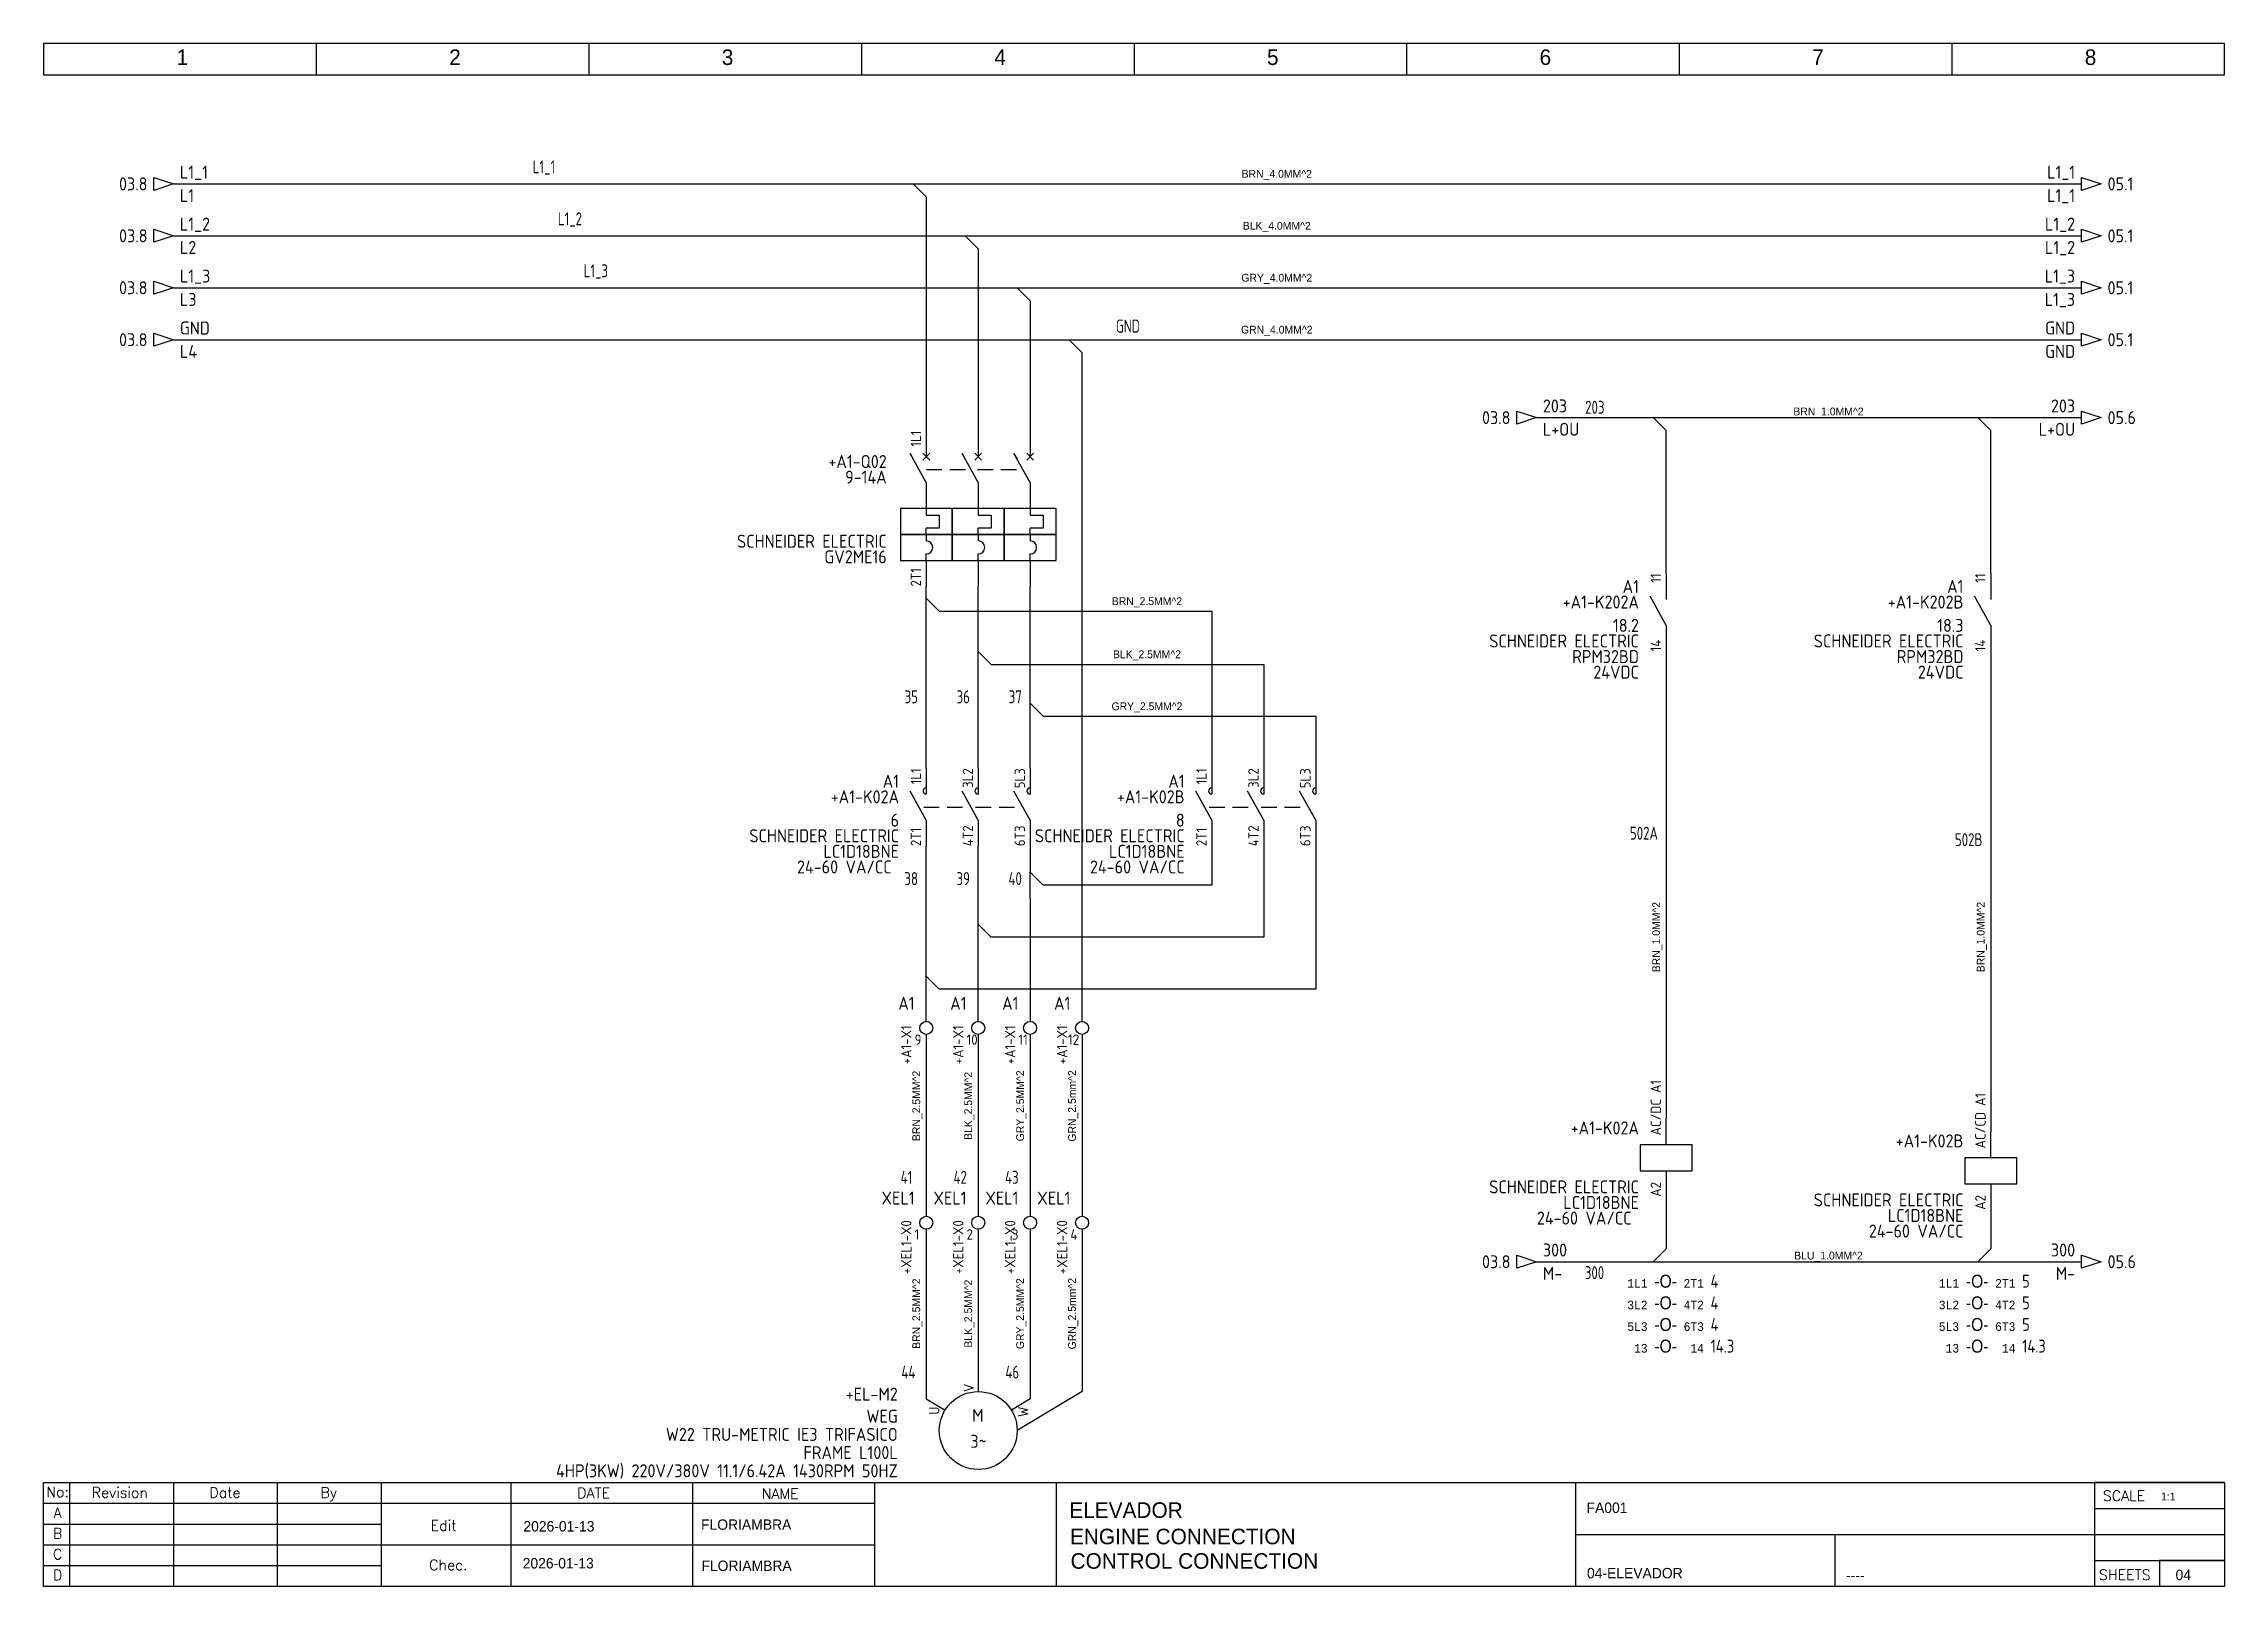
# Model space of a CAD drawing. Header units: millimetres. Extents: x 0 to 420, y 0 to 297.
import ezdxf
from ezdxf.enums import TextEntityAlignment as Align

# ---------------------------------------------------------------- set-up
doc = ezdxf.new("R2010")
doc.units = ezdxf.units.MM
doc.header["$LTSCALE"] = 6
doc.linetypes.add('DASHED', pattern=[0.75, 0.5, -0.25])
for name, color, linetype in [('025', 1, 'Continuous'), ('05', 6, 'Continuous'), ('BLK_2.5mm^2', 7, 'Continuous'), ('BLK_4.0mm^2', 7, 'Continuous'), ('BLU_1.0mm^2', 5, 'Continuous'), ('BRN_1.0mm^2', 14, 'Continuous'), ('BRN_2.5mm^2', 36, 'Continuous'), ('BRN_4.0mm^2', 42, 'Continuous'), ('DESC', 1, 'Continuous'), ('DESCCHILD', 20, 'Continuous'), ('GRN_2.5mm^2', 3, 'Continuous'), ('GRN_4.0mm^2', 3, 'Continuous'), ('GRY_2.5mm^2', 9, 'Continuous'), ('GRY_4.0mm^2', 9, 'Continuous'), ('LINK', 9, 'DASHED'), ('LOC', 8, 'Continuous'), ('MISC', 2, 'Continuous'), ('SYMS', 7, 'Continuous'), ('TAGS', 51, 'Continuous'), ('TERMS', 4, 'Continuous'), ('WIRENO', 70, 'Continuous'), ('WIREREF', 61, 'Continuous'), ('WIREREF_DEST', 61, 'Continuous'), ('XREF', 7, 'Continuous'), ('XREFCHILD', 134, 'Continuous')]:
    doc.layers.add(name, color=color, linetype=linetype)
doc.styles.add('WD', font='romans.shx')
doc.styles.add('WD_IEC', font='ISOCP2.shx', dxfattribs={"width": 0.9, "height": 4})

msp = doc.modelspace()

# ---------------------------------------------------------------- texts
at = {"layer": '05', "char_height": 3, "attachment_point": 1}
for s, insert in [('1', (25.61, 295.89)), ('2', (78.11, 295.89)), ('3', (130.61, 295.89)), ('4', (183.11, 295.89)), ('5', (235.61, 295.89)), ('6', (288.11, 295.89)), ('7', (340.61, 295.89)), ('8', (393.11, 295.89))]:
    msp.add_mtext_dynamic_manual_height_columns(s, width=14.5619, gutter_width=12.5, heights=[0], dxfattribs=dict(at, insert=insert))
at = {"layer": 'MISC', "char_height": 1.5, "attachment_point": 8}
for s, insert in [('\\W1;BRN_4.0MM^ 2', (237.5, 270.75)), ('\\W1;BLK_4.0MM^ 2', (237.5, 260.75)), ('\\W1;GRY_4.0MM^ 2', (237.5, 250.75)), ('\\W1;GRN_4.0MM^ 2', (237.5, 240.75)), ('\\W1;BRN_1.0MM^ 2', (343.75, 225)), ('\\W1;BRN_2.5MM^ 2', (212.5, 188.48)), ('\\W1;BLK_2.5MM^ 2', (212.5, 178.25)), ('\\W1;GRY_2.5MM^ 2', (212.5, 168.25)), ('\\W1;BLU_1.0MM^ 2', (343.75, 62.5))]:
    msp.add_mtext(s, dxfattribs=dict(at, insert=insert))
at = {"layer": 'MISC', "char_height": 1.5, "attachment_point": 8, "rotation": 90}
for s, insert in [('\\W1;BRN_1.0MM^ 2', (311.75, 125)), ('\\W1;BRN_1.0MM^ 2', (374.25, 125)), ('\\W1;BRN_2.5MM^ 2', (169.25, 92.5)), ('\\W1;BLK_2.5MM^ 2', (179.25, 92.5)), ('\\W1;GRY_2.5MM^ 2', (189.25, 92.5)), ('\\W1;GRN_2.5mm^ 2', (199.25, 92.5)), ('\\W1;BRN_2.5MM^ 2', (169.25, 52.5)), ('\\W1;BLK_2.5MM^ 2', (179.25, 52.5)), ('\\W1;GRY_2.5MM^ 2', (189.25, 52.5)), ('\\W1;GRN_2.5mm^ 2', (199.25, 52.5))]:
    msp.add_mtext(s, dxfattribs=dict(at, insert=insert))
at = {"layer": 'XREF', "char_height": 2.5, "attachment_point": 1, "style": 'WD_IEC'}
for s, insert in [('{\\Fmonotxt.shx|c0;\\H0.67x;1L1 }{\\Facaderef.shx|c0;-O-} {\\Fmonotxt.shx|c0;\\H0.67x;2T1} 4\\P{\\Fmonotxt.shx|c0;\\H0.67x;3L2 }{\\Facaderef.shx|c0;-O-} {\\Fmonotxt.shx|c0;\\H0.67x;4T2} 4\\P{\\Fmonotxt.shx|c0;\\H0.67x;5L3 }{\\Facaderef.shx|c0;-O-} {\\Fmonotxt.shx|c0;\\H0.67x;6T3} 4\\P{\\Fmonotxt.shx|c0;\\H0.67x; 13 }{\\Facaderef.shx|c0;-O-} {\\Fmonotxt.shx|c0;\\H0.67x; 14} 14.3', (305, 60)), ('{\\Fmonotxt.shx|c0;\\H0.67x;1L1 }{\\Facaderef.shx|c0;-O-} {\\Fmonotxt.shx|c0;\\H0.67x;2T1} 5\\P{\\Fmonotxt.shx|c0;\\H0.67x;3L2 }{\\Facaderef.shx|c0;-O-} {\\Fmonotxt.shx|c0;\\H0.67x;4T2} 5\\P{\\Fmonotxt.shx|c0;\\H0.67x;5L3 }{\\Facaderef.shx|c0;-O-} {\\Fmonotxt.shx|c0;\\H0.67x;6T3} 5\\P{\\Fmonotxt.shx|c0;\\H0.67x; 13 }{\\Facaderef.shx|c0;-O-} {\\Fmonotxt.shx|c0;\\H0.67x; 14} 14.3', (365, 60))]:
    msp.add_mtext(s, dxfattribs=dict(at, insert=insert))

# ---------------------------------------------------------------- blocks, each defined once
blk = doc.blocks.new('IEC_tblock_a3_floriambra')
at = {"layer": '05'}
for p, q in [((-840, 0), (-840, 20)), ((-840, 0), (-840, 20)), ((-840, 20), (-420, 20)), ((-835, 20), (-835, 0)), ((-815, 20), (-815, 0)), ((-795, 20), (-795, 0)), ((-775, 20), (-775, 0)), ((-750, 20), (-750, 0)), ((-715, 20), (-715, 0)), ((-680, 20), (-680, 0)), ((-645, 20), (-645, 0)), ((-545, 20), (-545, 0)), ((-420, 20), (-445, 20)), ((-445, 20), (-445, 0)), ((-445, 20), (-445, 15)), ((-420, 20), (-420, 0)), ((-840, 16), (-775, 16)), ((-775, 16), (-680, 16)), ((-445, 15), (-420, 15)), ((-840, 12), (-775, 12)), ((-545, 10), (-445, 10)), ((-495, 10), (-495, 0)), ((-445, 10), (-420, 10)), ((-840, 8), (-775, 8)), ((-775, 8), (-680, 8)), ((-445, 5), (-420, 5)), ((-420, 5), (-432.5, 5)), ((-432.5, 5), (-432.5, 0)), ((-840, 4), (-775, 4)), ((-420, 0), (-840, 0))]:
    blk.add_line(p, q, dxfattribs=at)
at = {"flags": 4}
for tag, p, height in [('SCALA', (-432.21, 16.54), 1.5), ('AUTHOR', (-713.38, 10.89), 2), ('DESCRIPT_PROYECT', (-642.46, 13.18), 3), ('CODIGO_PROYECT', (-542.84, 14.13), 2), ('INSTALACION', (-441.74, 11.01), 2), ('FECHA_CREA', (-747.6, 10.56), 2), ('DESCRIPCION_1', (-642.34, 8.1), 3), ('LOCALIZACION', (-441.61, 6.6), 2), ('FECHA_EDIT', (-747.73, 3.45), 2), ('REVISADO', (-713.31, 2.96), 2), ('DESCRIPCION_2', (-642.22, 3.39), 3), ('ARCHIVO', (-542.76, 1.55), 2), ('COMENTARIO', (-492.87, 1.14), 2), ('PAG', (-429.4, 1.2), 2)]:
    blk.add_attdef(tag, p, '', height=height, dxfattribs=at)
at = {"layer": '025', "style": 'WD'}
for s, p in [('No:', (-837.31, 17.19)), ('Revision', (-825.33, 17.07)), ('Date', (-805.08, 17.05)), ('By', (-785.09, 17.06)), ('NAME', (-698.14, 16.82)), ('SCALE', (-439.33, 16.45)), ('A', (-837.31, 13.19)), ('B', (-837.31, 9.19)), ('C', (-837.31, 5.19)), ('D', (-837.31, 1.19))]:
    blk.add_text(s, height=2, dxfattribs=at).set_placement(p, align=Align.CENTER)
for s, p in [('DATE', (-737.24, 16.98)), ('Edit', (-765.46, 10.72)), ('Chec.', (-765.74, 3.12)), ('SHEETS', (-444.15, 1.23))]:
    blk.add_text(s, height=2, dxfattribs=at).set_placement(p)
blk = doc.blocks.new('VCB11Q9')
for p, q in [((0, 7.5), (0, 2.5)), ((0, -2.5), (-3.12, 3.12)), ((-3.12, 3.12), (-2.52, 2.03)), ((-0.66, 1.84), (0.66, 3.16)), ((-0.66, 3.16), (0.66, 1.84)), ((0, -2.5), (0, -7.5)), ((0, -7.5), (0, -8.75)), ((0, -8.75), (2.5, -8.75)), ((0, -12.5), (0, -11.25)), ((2.5, -11.25), (0, -11.25)), ((0, -12.5), (0, -13.75)), ((2.5, -8.75), (2.5, -11.25)), ((0, -17.5), (0, -16.25)), ((0, -17.5), (0, -22.5))]:
    blk.add_line(p, q)
for points in [[(-5, -7.5), (-5, -12.5), (5, -12.5), (5, -7.5)], [(-5, -12.5), (-5, -17.5), (5, -17.5), (5, -12.5)]]:
    blk.add_lwpolyline(points, close=True)
blk.add_arc((0, -15), 1.25, 270, 90)
at = {"style": 'WD_IEC'}
for tag, p in [('INST', (-7.62, 6.3)), ('LOC', (-7.62, 3.3)), ('TAG1', (-7.62, 0.3)), ('RATING1', (-7.62, -2.7)), ('DESC1', (-7.62, -15.05)), ('DESC2', (-7.62, -18.05)), ('DESC3', (-7.62, -21.05))]:
    blk.add_attdef(tag, text='', height=2.5, dxfattribs=at).set_placement(p, align=Align.RIGHT)
blk.add_attdef('TERM01', text='', height=2, rotation=90, dxfattribs=at).set_placement((-1, 7.5), align=Align.RIGHT)
at = {"style": 'WD_IEC', "flags": 1}
for tag, p, height in [('X2TERM01', (0, 7.5), 0.32), ('X4LINK', (-2.15, 0), 0.32), ('X1LINK', (0.02, 0), 0.32), ('CONTACT', (-5.15, -7.55), 1), ('COMMON', (-3.9, -8.8), 1), ('ASSYCODE', (0.69, -18.77), 1), ('FAMILY', (0.69, -20.27), 1), ('CATDESC', (0.69, -21.77), 1), ('X8TERM02', (0, -22.5), 0.32)]:
    blk.add_attdef(tag, p, '', height=height, dxfattribs=at)
at = {"style": 'WD_IEC', "flags": 9}
for tag, p in [('MFG', (7.81, 5.44)), ('CAT', (7.81, 2.94))]:
    blk.add_attdef(tag, text='', height=1.5, dxfattribs=at).set_placement(p, align=Align.RIGHT)
at = {"lineweight": 15, "style": 'WD_IEC'}
blk.add_attdef('XREF', text='', height=2.5, dxfattribs=at).set_placement((-7.62, -12.05), align=Align.RIGHT)
at = {"style": 'WD_IEC'}
blk.add_attdef('TERM02', (-1, -22.5), '', height=2, rotation=90, dxfattribs=at)
blk = doc.blocks.new('VCB21Q9')
for p, q in [((0, 7.5), (0, 2.5)), ((0, -2.5), (-3.12, 3.12)), ((-3.12, 3.12), (-2.52, 2.03)), ((-0.66, 1.84), (0.66, 3.16)), ((-0.66, 3.16), (0.66, 1.84)), ((0, -2.5), (0, -7.5)), ((0, -7.5), (0, -8.75)), ((0, -8.75), (2.5, -8.75)), ((0, -12.5), (0, -11.25)), ((2.5, -11.25), (0, -11.25)), ((0, -12.5), (0, -13.75)), ((2.5, -8.75), (2.5, -11.25)), ((0, -17.5), (0, -16.25)), ((0, -17.5), (0, -22.5))]:
    blk.add_line(p, q)
for points in [[(-5, -7.5), (-5, -12.5), (5, -12.5), (5, -7.5)], [(-5, -12.5), (-5, -17.5), (5, -17.5), (5, -12.5)]]:
    blk.add_lwpolyline(points, close=True)
blk.add_arc((0, -15), 1.25, 270, 90)
at = {"style": 'WD_IEC'}
for tag, p in [('INST', (-5.27, 9.9)), ('LOC', (-5.27, 6.9)), ('TAG2', (-5.27, 3.9)), ('DESC1', (-8.42, -12.55)), ('DESC3', (-8.42, -18.55)), ('DESC2', (-8.42, -15.55))]:
    blk.add_attdef(tag, text='', height=2.5, dxfattribs=at).set_placement(p, align=Align.RIGHT)
blk.add_attdef('TERM01', text='', height=2, rotation=90, dxfattribs=at).set_placement((-1, 7.5), align=Align.RIGHT)
at = {"style": 'WD_IEC', "flags": 1}
for tag, p, height in [('X2TERM01', (0, 7.5), 0.32), ('X4LINK', (-2.15, 0), 0.32), ('X1LINK', (-0.13, 0), 0.32), ('CONTACT', (-5.15, -7.55), 1), ('FAMILY', (0.69, -20.27), 1), ('X8TERM02', (0, -22.5), 0.32)]:
    blk.add_attdef(tag, p, '', height=height, dxfattribs=at)
at = {"lineweight": 15, "style": 'WD_IEC'}
blk.add_attdef('XREF', text='', height=2.5, dxfattribs=at).set_placement((-8.42, -6.55), align=Align.RIGHT)
at = {"style": 'WD_IEC', "flags": 1}
blk.add_attdef('RATING1', text='', height=2.5, dxfattribs=at).set_placement((-8.42, -9.55), align=Align.RIGHT)
at = {"style": 'WD_IEC'}
blk.add_attdef('TERM02', (-1, -22.5), '', height=2, rotation=90, dxfattribs=at)
blk = doc.blocks.new('HT0_418')
for p, q in [((-2.5, 0), (2.5, 0)), ((0, -2.5), (-2.5, 0))]:
    blk.add_line(p, q)
at = {"style": 'WD_IEC', "flags": 1}
for tag, p in [('X4TERM01', (-2.5, 0)), ('X1TERM01', (2.5, 0)), ('WDWSEQ', (-2.63, -0.91)), ('X8TERM01', (0, -2.5))]:
    blk.add_attdef(tag, p, '', height=0.4, dxfattribs=at)
blk = doc.blocks.new('VMS21P')
for p, q in [((0, 7.5), (0, 2.5)), ((0, -2.5), (-3.12, 3.12)), ((0, -2.5), (0, -7.5))]:
    blk.add_line(p, q)
blk.add_arc((0, 3.12), 0.625, 90, 270)
at = {"style": 'WD_IEC'}
for tag, p in [('INST', (-5.25, 6.75)), ('LOC', (-5.25, 3.75)), ('TAG2', (-5.25, 0.75)), ('XREF', (-5.25, -3.75)), ('DESC2', (-5.25, -9.75)), ('DESC1', (-5.25, -6.75)), ('DESC3', (-5.25, -12.75))]:
    blk.add_attdef(tag, text='', height=2.5, dxfattribs=at).set_placement(p, align=Align.RIGHT)
blk.add_attdef('TERM01', text='', height=2, rotation=90, dxfattribs=at).set_placement((-1, 7.5), align=Align.RIGHT)
at = {"style": 'WD_IEC', "flags": 1}
for tag, p, height in [('X2TERM01', (0, 7.5), 0.32), ('X4LINK', (-2.91, 0), 0.32), ('X1LINK', (-0.5, 0), 0.32), ('CONTACT', (4, -3.5), 1), ('FAMILY', (4, -5), 1), ('X8TERM02', (0, -7.5), 0.32)]:
    blk.add_attdef(tag, p, '', height=height, dxfattribs=at)
at = {"style": 'WD_IEC'}
blk.add_attdef('TERM02', (-1, -7.5), '', height=2, rotation=90, dxfattribs=at)
blk = doc.blocks.new('HT0_281')
for p in [(0, -2.5), (2.5, 0)]:
    blk.add_line(p, (0, 2.5))
at = {"style": 'WD_IEC', "flags": 1}
for tag, p in [('X2TERM01', (0, 2.5)), ('WDWSEQ', (1.92, 1.22)), ('X1TERM01', (2.5, 0)), ('X8TERM01', (0, -2.5))]:
    blk.add_attdef(tag, p, '', height=0.4, dxfattribs=at)
blk = doc.blocks.new('VT0002')
blk.add_circle((0, 0), 1.25)
at = {"style": 'WD_IEC'}
for tag, p in [('INST', (-2.25, 6.5)), ('LOC', (-2.25, 3.5)), ('DESC1', (-2.25, -6.25)), ('DESC2', (-2.25, -9.25)), ('DESC3', (-2.25, -12.25))]:
    blk.add_attdef(tag, text='', height=2.5, dxfattribs=at).set_placement(p, align=Align.RIGHT)
at = {"style": 'WD_IEC', "flags": 1}
for tag, p, height in [('ASSYCODE', (2.75, 10.75), 1), ('CATDESC', (2.75, 9.25), 1), ('MFG', (2.75, 7.25), 1.5), ('CAT', (2.75, 4.75), 1.5), ('X4PIN01', (-1.25, 1), 0.25), ('X4TERM01', (-1.25, 0), 0.25), ('X4TERMDESC01', (-1.25, 0.5), 0.4), ('STRIPSEQ', (0, 0), 0.025), ('X2PIN01', (0, 2.25), 0.25), ('X2TERM01', (0, 1.25), 0.25), ('X8PIN01', (0, -0.25), 0.25), ('X2TERMDESC01', (0, 1.75), 0.4), ('X1PIN01', (1.25, 1), 0.25), ('X1TERM01', (1.25, 0), 0.25), ('X1TERMDESC01', (1.25, 0.5), 0.4), ('LINKTERM', (0, -0.04), 0.025), ('X8TERM01', (0, -1.25), 0.25), ('X8TERMDESC01', (0, -0.75), 0.4)]:
    blk.add_attdef(tag, p, '', height=height, dxfattribs=at)
at = {"style": 'WD_IEC', "flags": 8}
for tag, height, p in [('TAGSTRIP', 2.5, (-2.25, 0.5)), ('TERM01', 2, (-2.25, -3.25))]:
    blk.add_attdef(tag, text='', height=height, dxfattribs=at).set_placement(p, align=Align.RIGHT)
blk = doc.blocks.new('WD_WNV')
at = {"linetype": 'Continuous', "style": 'WD_IEC', "width": 0.8}
blk.add_attdef('WIRENO', text='', height=2.5, dxfattribs=at).set_placement((-1.6, 0), align=Align.MIDDLE_RIGHT)
at = {"style": 'WD_IEC', "flags": 1}
for tag, p in [('W08USER', (-1, 0.375)), ('W04USER', (-1, 0.875)), ('W05USER', (-1, 0.75)), ('W09USER', (-1, 0.25)), ('W03USER', (-1, 1)), ('W06USER', (-1, 0.625)), ('W07USER', (-1, 0.5)), ('W02USER', (-1, 1.125)), ('W01USER', (-1, 1.25)), ('W10USER', (-1, 0.125))]:
    blk.add_attdef(tag, text='', height=0.08, dxfattribs=at).set_placement(p, align=Align.CENTER)
blk = doc.blocks.new('VMO14')
blk.add_line((20, 7.5), (7.5, 0))
blk.add_circle((0, 0), 7.5)
at = {"style": 'WD_IEC'}
for tag, p in [('INST', (-15.5, 12.75)), ('LOC', (-15.5, 9.25)), ('TAG1', (-15.5, 5.75)), ('DESC2', (-15.5, -2)), ('DESC1', (-15.5, 1.5)), ('DESC3', (-15.5, -5.5)), ('RATING1', (-15.5, -9)), ('RATING2', (-15.5, -12.5)), ('RATING3', (-15.5, -16))]:
    blk.add_attdef(tag, text='', height=2.5, dxfattribs=at).set_placement(p, align=Align.RIGHT)
blk.add_attdef('TERM02', (-0.81, 7.4), '', height=2, rotation=90, dxfattribs=at)
for tag, p in [('TERM04', (19, 10)), ('TERM01', (-7.47, 4.61)), ('TERM03', (9.66, 4.61))]:
    blk.add_attdef(tag, text='', height=2, rotation=90, dxfattribs=at).set_placement(p, align=Align.RIGHT)
at = {"style": 'WD_IEC', "flags": 1}
for tag, p, height in [('MFG', (22.75, 9), 1.5), ('X0TERM01', (-6.4, 3.9), 0.32), ('X2TERM02', (0, 7.5), 0.32), ('X0TERM03', (6.4, 3.9), 0.32), ('X2TERM04', (20, 7.5), 0.32), ('CAT', (22.75, 6.5), 1.5), ('X4LINK', (-7.5, 0), 0.32), ('X1LINK', (7.5, 0), 0.32), ('ASSYCODE', (1, -9), 1), ('FAMILY', (1, -10.5), 1), ('CATDESC', (1, -12), 1)]:
    blk.add_attdef(tag, p, '', height=height, dxfattribs=at)
at = {"style": 'WD_IEC'}
for tag, p in [('M', (-0.06, 1.67)), ('3~', (0.05, -3.33))]:
    blk.add_attdef(tag, text='', height=2.5, dxfattribs=at).set_placement(p, align=Align.CENTER)
at = {"lineweight": 15, "style": 'WD_IEC'}
blk.add_attdef('XREF', text='', height=2.5, dxfattribs=at).set_placement((-15.5, -19.5), align=Align.RIGHT)
blk = doc.blocks.new('WD_WNH')
at = {"linetype": 'Continuous', "style": 'WD_IEC', "width": 0.8}
blk.add_attdef('WIRENO', text='', height=2.5, dxfattribs=at).set_placement((0, 0.75), align=Align.CENTER)
at = {"style": 'WD_IEC', "flags": 1}
for tag, p in [('W08USER', (0, 0.375)), ('W04USER', (0, 0.875)), ('W05USER', (0, 0.75)), ('W09USER', (0, 0.25)), ('W03USER', (0, 1)), ('W06USER', (0, 0.625)), ('W07USER', (0, 0.5)), ('W02USER', (0, 1.125)), ('W01USER', (0, 1.25)), ('W10USER', (0, 0.125))]:
    blk.add_attdef(tag, text='', height=0.08, dxfattribs=at).set_placement(p, align=Align.CENTER)
blk = doc.blocks.new('HA1D3')
blk.add_lwpolyline([(0, 0), (-3.75, -1.25), (-3.75, 1.25)], close=True)
at = {"style": 'WD_IEC'}
blk.add_attdef('XREF', text='', height=2.5, dxfattribs=at).set_placement((-5, 0), align=Align.MIDDLE_RIGHT)
at = {"style": 'WD_IEC', "flags": 1}
blk.add_attdef('SIGCODE', text='', height=1, dxfattribs=at).set_placement((-2.5, 1.8), align=Align.RIGHT)
at = {"style": 'WD_IEC'}
for tag, p, height, flags in [('X1TERM01', (0, 0), 0.32, 1), ('WIRENO', (1.25, 1), 2.5, 8)]:
    blk.add_attdef(tag, p, '', height=height, dxfattribs=dict(at, flags=flags))
blk.add_attdef('DESC1', text='', height=2.5, dxfattribs=at).set_placement((1.25, -1), align=Align.TOP_LEFT)
blk = doc.blocks.new('HA1S1')
blk.add_lwpolyline([(0, 1.25), (3.75, 0), (0, -1.25)], close=True)
at = {"style": 'WD_IEC'}
for tag, height, flags, p in [('WIRENO', 2.5, 8, (-1.25, 1)), ('SIGCODE', 1, 1, (5, 1.8))]:
    blk.add_attdef(tag, text='', height=height, dxfattribs=dict(at, flags=flags)).set_placement(p, align=Align.RIGHT)
at = {"style": 'WD_IEC', "flags": 1}
blk.add_attdef('X4TERM01', (0, 0), '', height=0.32, dxfattribs=at)
at = {"style": 'WD_IEC'}
blk.add_attdef('XREF', text='', height=2.5, dxfattribs=at).set_placement((5, 0), align=Align.MIDDLE_LEFT)
blk.add_attdef('DESC1', text='', height=2.5, dxfattribs=at).set_placement((-1.25, -1), align=Align.TOP_RIGHT)
blk = doc.blocks.new('VCR21')
for p, q in [((0, 7.5), (0, 2.5)), ((0, -2.5), (-3.12, 3.12)), ((0, -2.5), (0, -7.5))]:
    blk.add_line(p, q)
at = {"style": 'WD_IEC'}
for tag, p in [('INST', (-5.25, 6.75)), ('LOC', (-5.25, 3.75)), ('TAG2', (-5.25, 0.75)), ('XREF', (-5.25, -3.75)), ('DESC2', (-5.25, -9.75)), ('DESC1', (-5.25, -6.75)), ('DESC3', (-5.25, -12.75))]:
    blk.add_attdef(tag, text='', height=2.5, dxfattribs=at).set_placement(p, align=Align.RIGHT)
blk.add_attdef('TERM01', text='', height=2, rotation=90, dxfattribs=at).set_placement((-1, 7.5), align=Align.RIGHT)
at = {"style": 'WD_IEC', "flags": 1}
for tag, p, height in [('X2TERM01', (0, 7.5), 0.32), ('X4LINK', (-2.75, 0), 0.32), ('X1LINK', (-0.5, 0), 0.32), ('CONTACT', (4, -3.5), 1), ('FAMILY', (4, -5), 1), ('COMMON', (5.25, -4.75), 1), ('X8TERM02', (0, -7.5), 0.32)]:
    blk.add_attdef(tag, p, '', height=height, dxfattribs=at)
at = {"style": 'WD_IEC'}
blk.add_attdef('TERM02', (-1, -7.5), '', height=2, rotation=90, dxfattribs=at)
blk = doc.blocks.new('HT0_412')
for p, q in [((0, 2.5), (-2.5, 0)), ((-2.5, 0), (2.5, 0))]:
    blk.add_line(p, q)
at = {"style": 'WD_IEC', "flags": 1}
for tag, p in [('X4TERM01', (-2.5, 0)), ('WDWSEQ', (-2.1, 1.03)), ('X2TERM01', (0, 2.5)), ('X1TERM01', (2.5, 0))]:
    blk.add_attdef(tag, p, '', height=0.4, dxfattribs=at)
blk = doc.blocks.new('VMS1')
for p, q in [((0, 2.5), (0, 7.5)), ((0, -2.5), (0, -7.5))]:
    blk.add_line(p, q)
blk.add_lwpolyline([(-5, 2.5), (-5, -2.5), (5, -2.5), (5, 2.5)], close=True)
at = {"style": 'WD_IEC'}
for tag, p in [('INST', (-5.25, 10.5)), ('LOC', (-5.25, 7.5)), ('TAG1', (-5.25, 4.5)), ('DESC2', (-5.25, -9.85)), ('DESC1', (-5.25, -6.85)), ('DESC3', (-5.25, -12.85))]:
    blk.add_attdef(tag, text='', height=2.5, dxfattribs=at).set_placement(p, align=Align.RIGHT)
blk.add_attdef('TERM01', text='', height=2, rotation=90, dxfattribs=at).set_placement((-1, 7.5), align=Align.RIGHT)
at = {"style": 'WD_IEC', "flags": 1}
for tag, p, height in [('X2TERM01', (0, 7.5), 0.32), ('X4LINK', (-5, 0), 0.32), ('X1LINK', (5, 0), 0.32), ('ASSYCODE', (1, -4), 1), ('X8TERM02', (0, -7.5), 0.32), ('FAMILY', (1, -5.5), 1), ('CATDESC', (1, -7), 1)]:
    blk.add_attdef(tag, p, '', height=height, dxfattribs=at)
at = {"style": 'WD_IEC', "flags": 9}
for tag, p in [('MFG', (-6, 1)), ('CAT', (-6, -1.5))]:
    blk.add_attdef(tag, text='', height=1.5, dxfattribs=at).set_placement(p, align=Align.RIGHT)
at = {"style": 'WD_IEC'}
blk.add_attdef('TERM02', (-1, -7.5), '', height=2, rotation=90, dxfattribs=at)
at = {"lineweight": 9, "style": 'WD_IEC'}
for tag, p in [('NO', (-5.5, -16.5)), ('NC', (-5.5, -19.5))]:
    blk.add_attdef(tag, text='', height=2.5, dxfattribs=at).set_placement(p, align=Align.TOP_RIGHT)
for tag, p in [('XREFNO', (-4, -16.5)), ('XREFNC', (-4, -19.5))]:
    blk.add_attdef(tag, text='', height=2.5, dxfattribs=at).set_placement(p, align=Align.TOP_LEFT)

# ---------------------------------------------------------------- linework, layer by layer
at = {"layer": '05'}
for p, q in [((0, 297), (0, 291)), ((420, 297), (0, 297)), ((52.5, 297), (52.5, 291)), ((105, 297), (105, 291)), ((157.5, 297), (157.5, 291)), ((210, 297), (210, 291)), ((262.5, 297), (262.5, 291)), ((315, 297), (315, 291)), ((367.5, 297), (367.5, 291)), ((420, 291), (420, 297)), ((0, 291), (420, 291))]:
    msp.add_line(p, q, dxfattribs=at)
at = {"layer": 'BLK_2.5mm^2'}
for p, q in [((180, 180), (180, 192.5)), ((182.5, 177.5), (235, 177.5)), ((235, 177.5), (235, 157.5)), ((180, 157.5), (180, 175)), ((180, 127.5), (180, 142.5)), ((235, 142.5), (235, 125)), ((180, 108.75), (180, 122.5)), ((235, 125), (182.5, 125)), ((180, 106.25), (180, 71.25)), ((180, 85.62), (180, 85.62)), ((180, 68.75), (180, 37.5))]:
    msp.add_line(p, q, dxfattribs=at)
at = {"layer": 'BLK_4.0mm^2'}
for p, q in [((25, 260), (177.5, 260)), ((180, 257.5), (180, 222.5)), ((182.5, 260), (392.5, 260))]:
    msp.add_line(p, q, dxfattribs=at)
at = {"layer": 'BLU_1.0mm^2'}
for p, q in [((312.5, 75), (312.5, 65)), ((375, 72.5), (375, 65)), ((287.5, 62.5), (310, 62.5)), ((315, 62.5), (372.5, 62.5)), ((377.5, 62.5), (392.5, 62.5))]:
    msp.add_line(p, q, dxfattribs=at)
at = {"layer": 'BRN_1.0mm^2'}
for p, q in [((287.5, 225), (310, 225)), ((315, 225), (372.5, 225)), ((377.5, 225), (392.5, 225)), ((312.5, 195), (312.5, 222.5)), ((375, 195), (375, 222.5)), ((312.5, 180), (312.5, 90)), ((375, 180), (375, 87.5))]:
    msp.add_line(p, q, dxfattribs=at)
at = {"layer": 'BRN_2.5mm^2'}
for p, q in [((170, 190.23), (170, 192.5)), ((170, 157.5), (170, 185.23)), ((172.5, 187.73), (225, 187.73)), ((225, 187.73), (225, 157.5)), ((170, 117.5), (170, 142.5)), ((245, 142.5), (245, 115)), ((245, 115), (172.5, 115)), ((170, 108.75), (170, 112.5)), ((170, 106.25), (170, 85.62)), ((170, 85.62), (170, 71.25)), ((170, 68.75), (170, 36.1)), ((170, 36.1), (173.6, 33.9))]:
    msp.add_line(p, q, dxfattribs=at)
at = {"layer": 'BRN_4.0mm^2'}
for p, q in [((25, 270), (167.5, 270)), ((172.5, 270), (392.5, 270)), ((170, 267.5), (170, 222.5))]:
    msp.add_line(p, q, dxfattribs=at)
at = {"layer": 'GRN_2.5mm^2'}
for p, q in [((200, 106.25), (200, 71.25)), ((200, 68.75), (200, 37.5))]:
    msp.add_line(p, q, dxfattribs=at)
at = {"layer": 'GRN_4.0mm^2'}
for p, q in [((25, 240), (197.5, 240)), ((202.5, 240), (392.5, 240)), ((200, 108.75), (200, 237.5))]:
    msp.add_line(p, q, dxfattribs=at)
at = {"layer": 'GRY_2.5mm^2'}
for p, q in [((190, 170), (190, 192.5)), ((190, 157.5), (190, 165)), ((192.5, 167.5), (245, 167.5)), ((245, 167.5), (245, 157.5)), ((190, 142.6), (190, 137.5)), ((225, 142.5), (225, 135)), ((225, 135), (192.5, 135)), ((190, 132.5), (190, 108.75)), ((190, 106.25), (190, 71.25)), ((190, 85.62), (190, 85.62)), ((190, 68.75), (190, 36.1)), ((190, 36.1), (186.4, 33.9))]:
    msp.add_line(p, q, dxfattribs=at)
at = {"layer": 'GRY_4.0mm^2'}
for p, q in [((25, 250), (187.5, 250)), ((192.5, 250), (392.5, 250)), ((190, 247.5), (190, 222.5))]:
    msp.add_line(p, q, dxfattribs=at)
at = {"layer": 'LINK'}
for points in [[(170.02, 215), (177.85, 215)], [(179.87, 215), (187.85, 215)], [(169.5, 150), (177.09, 150)], [(179.5, 150), (187.09, 150)], [(224.5, 150), (232.09, 150)], [(234.5, 150), (242.09, 150)]]:
    msp.add_lwpolyline(points, dxfattribs=at)

# ---------------------------------------------------------------- block references
ref = msp.add_blockref('IEC_tblock_a3_floriambra', (840, 0))
ref.add_attrib('FECHA_EDIT', '2026-01-13', (92.27, 3.45), dxfattribs={"height": 2})
ref.add_attrib('FECHA_CREA', '2026-01-13', (92.4, 10.56), dxfattribs={"height": 2})
ref.add_attrib('REVISADO', 'FLORIAMBRA', (126.69, 2.96), dxfattribs={"height": 2})
ref.add_attrib('AUTHOR', 'FLORIAMBRA', (126.62, 10.89), dxfattribs={"height": 2})
ref.add_attrib('DESCRIPCION_2', 'CONTROL CONNECTION', (197.78, 3.39), dxfattribs={"height": 3})
ref.add_attrib('DESCRIPCION_1', 'ENGINE CONNECTION', (197.66, 8.1), dxfattribs={"height": 3})
ref.add_attrib('DESCRIPT_PROYECT', 'ELEVADOR', (197.54, 13.18), dxfattribs={"height": 3})
ref.add_attrib('CODIGO_PROYECT', 'FA001', (297.16, 14.13), dxfattribs={"height": 2})
ref.add_attrib('ARCHIVO', '04-ELEVADOR', (297.24, 1.55), dxfattribs={"height": 2})
ref.add_attrib('COMENTARIO', '----', (347.13, 1.14), dxfattribs={"height": 2})
ref.add_attrib('PAG', '04', (410.6, 1.2), dxfattribs={"height": 2})
ref.add_attrib('SCALA', '1:1', (407.79, 16.54), dxfattribs={"height": 1.5})
at = {"layer": 'BLK_2.5mm^2'}
for p in [(180, 177.5), (180, 125)]:
    msp.add_blockref('HT0_281', p, dxfattribs=at)
at = {"layer": 'BLK_4.0mm^2'}
msp.add_blockref('HT0_418', (180, 260), dxfattribs=at)
at = {"layer": 'BRN_2.5mm^2'}
for p in [(170, 187.73), (170, 115)]:
    msp.add_blockref('HT0_281', p, dxfattribs=at)
at = {"layer": 'BRN_4.0mm^2'}
msp.add_blockref('HT0_418', (170, 270), dxfattribs=at)
at = {"layer": 'GRN_4.0mm^2'}
for name, p in [('HT0_418', (200, 240)), ('HT0_418', (312.5, 225)), ('HT0_418', (375, 225)), ('HT0_412', (312.5, 62.5)), ('HT0_412', (375, 62.5))]:
    msp.add_blockref(name, p, dxfattribs=at)
at = {"layer": 'GRY_2.5mm^2'}
for p in [(190, 167.5), (190, 135)]:
    msp.add_blockref('HT0_281', p, dxfattribs=at)
at = {"layer": 'GRY_4.0mm^2'}
msp.add_blockref('HT0_418', (190, 250), dxfattribs=at)
at = {"layer": 'SYMS'}
ref = msp.add_blockref('HA1D3', (25, 270), dxfattribs=at)
ref.add_attrib('XREF', '03.8', dxfattribs={"layer": 'XREF', "height": 2.5, "style": 'WD_IEC'}).set_placement((20, 270), align=Align.MIDDLE_RIGHT)
ref.add_attrib('DESC1', 'L1', dxfattribs={"layer": 'DESC', "height": 2.5, "style": 'WD_IEC'}).set_placement((26.25, 269), align=Align.TOP_LEFT)
ref.add_attrib('WIRENO', 'L1_1', (26.25, 271), dxfattribs={"layer": 'WIREREF_DEST', "height": 2.5, "style": 'WD_IEC', "flags": 8})
ref = msp.add_blockref('HA1S1', (392.5, 270), dxfattribs=at)
ref.add_attrib('XREF', '05.1', dxfattribs={"layer": 'XREF', "height": 2.5, "style": 'WD_IEC'}).set_placement((397.5, 270), align=Align.MIDDLE_LEFT)
ref.add_attrib('DESC1', 'L1_1', dxfattribs={"layer": 'DESC', "height": 2.5, "style": 'WD_IEC'}).set_placement((391.25, 269), align=Align.TOP_RIGHT)
ref.add_attrib('WIRENO', 'L1_1', dxfattribs={"layer": 'WIREREF', "height": 2.5, "style": 'WD_IEC', "flags": 8}).set_placement((391.25, 271), align=Align.RIGHT)
ref = msp.add_blockref('HA1D3', (25, 260), dxfattribs=at)
ref.add_attrib('XREF', '03.8', dxfattribs={"layer": 'XREF', "height": 2.5, "style": 'WD_IEC'}).set_placement((20, 260), align=Align.MIDDLE_RIGHT)
ref.add_attrib('DESC1', 'L2', dxfattribs={"layer": 'DESC', "height": 2.5, "style": 'WD_IEC'}).set_placement((26.25, 259), align=Align.TOP_LEFT)
ref.add_attrib('WIRENO', 'L1_2', (26.25, 261), dxfattribs={"layer": 'WIREREF_DEST', "height": 2.5, "style": 'WD_IEC', "flags": 8})
ref = msp.add_blockref('HA1S1', (392.5, 260), dxfattribs=at)
ref.add_attrib('XREF', '05.1', dxfattribs={"layer": 'XREF', "height": 2.5, "style": 'WD_IEC'}).set_placement((397.5, 260), align=Align.MIDDLE_LEFT)
ref.add_attrib('DESC1', 'L1_2', dxfattribs={"layer": 'DESC', "height": 2.5, "style": 'WD_IEC'}).set_placement((391.25, 259), align=Align.TOP_RIGHT)
ref.add_attrib('WIRENO', 'L1_2', dxfattribs={"layer": 'WIREREF', "height": 2.5, "style": 'WD_IEC', "flags": 8}).set_placement((391.25, 261), align=Align.RIGHT)
ref = msp.add_blockref('HA1D3', (25, 250), dxfattribs=at)
ref.add_attrib('XREF', '03.8', dxfattribs={"layer": 'XREF', "height": 2.5, "style": 'WD_IEC'}).set_placement((20, 250), align=Align.MIDDLE_RIGHT)
ref.add_attrib('DESC1', 'L3', dxfattribs={"layer": 'DESC', "height": 2.5, "style": 'WD_IEC'}).set_placement((26.25, 249), align=Align.TOP_LEFT)
ref.add_attrib('WIRENO', 'L1_3', (26.25, 251), dxfattribs={"layer": 'WIREREF_DEST', "height": 2.5, "style": 'WD_IEC', "flags": 8})
ref = msp.add_blockref('HA1S1', (392.5, 250), dxfattribs=at)
ref.add_attrib('XREF', '05.1', dxfattribs={"layer": 'XREF', "height": 2.5, "style": 'WD_IEC'}).set_placement((397.5, 250), align=Align.MIDDLE_LEFT)
ref.add_attrib('DESC1', 'L1_3', dxfattribs={"layer": 'DESC', "height": 2.5, "style": 'WD_IEC'}).set_placement((391.25, 249), align=Align.TOP_RIGHT)
ref.add_attrib('WIRENO', 'L1_3', dxfattribs={"layer": 'WIREREF', "height": 2.5, "style": 'WD_IEC', "flags": 8}).set_placement((391.25, 251), align=Align.RIGHT)
ref = msp.add_blockref('HA1D3', (25, 240), dxfattribs=at)
ref.add_attrib('XREF', '03.8', dxfattribs={"layer": 'XREF', "height": 2.5, "style": 'WD_IEC'}).set_placement((20, 240), align=Align.MIDDLE_RIGHT)
ref.add_attrib('DESC1', 'L4', dxfattribs={"layer": 'DESC', "height": 2.5, "style": 'WD_IEC'}).set_placement((26.25, 239), align=Align.TOP_LEFT)
ref.add_attrib('WIRENO', 'GND', (26.25, 241), dxfattribs={"layer": 'WIREREF_DEST', "height": 2.5, "style": 'WD_IEC', "flags": 8})
ref = msp.add_blockref('HA1S1', (392.5, 240), dxfattribs=at)
ref.add_attrib('XREF', '05.1', dxfattribs={"layer": 'XREF', "height": 2.5, "style": 'WD_IEC'}).set_placement((397.5, 240), align=Align.MIDDLE_LEFT)
ref.add_attrib('DESC1', 'GND', dxfattribs={"layer": 'DESC', "height": 2.5, "style": 'WD_IEC'}).set_placement((391.25, 239), align=Align.TOP_RIGHT)
ref.add_attrib('WIRENO', 'GND', dxfattribs={"layer": 'WIREREF', "height": 2.5, "style": 'WD_IEC', "flags": 8}).set_placement((391.25, 241), align=Align.RIGHT)
ref = msp.add_blockref('HA1D3', (287.5, 225), dxfattribs=at)
ref.add_attrib('XREF', '03.8', dxfattribs={"layer": 'XREF', "height": 2.5, "style": 'WD_IEC'}).set_placement((282.5, 225), align=Align.MIDDLE_RIGHT)
ref.add_attrib('DESC1', 'L+OU', dxfattribs={"layer": 'DESC', "height": 2.5, "style": 'WD_IEC'}).set_placement((288.75, 224), align=Align.TOP_LEFT)
ref.add_attrib('WIRENO', '203', (288.75, 226), dxfattribs={"layer": 'WIREREF_DEST', "height": 2.5, "style": 'WD_IEC', "flags": 8})
ref = msp.add_blockref('HA1S1', (392.5, 225), dxfattribs=at)
ref.add_attrib('XREF', '05.6', dxfattribs={"layer": 'XREF', "height": 2.5, "style": 'WD_IEC'}).set_placement((397.5, 225), align=Align.MIDDLE_LEFT)
ref.add_attrib('DESC1', 'L+OU', dxfattribs={"layer": 'DESC', "height": 2.5, "style": 'WD_IEC'}).set_placement((391.25, 224), align=Align.TOP_RIGHT)
ref.add_attrib('WIRENO', '203', dxfattribs={"layer": 'WIREREF', "height": 2.5, "style": 'WD_IEC', "flags": 8}).set_placement((391.25, 226), align=Align.RIGHT)
ref = msp.add_blockref('VCB11Q9', (170, 215), dxfattribs=at)
ref.add_attrib('RATING1', '9-14A', dxfattribs={"layer": 'MISC', "height": 2.5, "style": 'WD_IEC'}).set_placement((162.38, 212.3), align=Align.RIGHT)
ref.add_attrib('TAG1', '+A1-Q02', dxfattribs={"layer": 'TAGS', "height": 2.5, "style": 'WD_IEC'}).set_placement((162.38, 215.3), align=Align.RIGHT)
ref.add_attrib('DESC1', 'SCHNEIDER ELECTRIC', dxfattribs={"layer": 'DESC', "height": 2.5, "style": 'WD_IEC'}).set_placement((162.38, 199.95), align=Align.RIGHT)
ref.add_attrib('DESC2', 'GV2ME16', dxfattribs={"layer": 'DESC', "height": 2.5, "style": 'WD_IEC'}).set_placement((162.38, 196.95), align=Align.RIGHT)
ref.add_attrib('TERM01', '1L1', dxfattribs={"layer": 'TERMS', "height": 2, "rotation": 90, "style": 'WD_IEC'}).set_placement((169, 222.5), align=Align.RIGHT)
ref.add_attrib('TERM02', '2T1', (169, 192.5), dxfattribs={"layer": 'TERMS', "height": 2, "rotation": 90, "style": 'WD_IEC'})
for p in [(180, 215), (190, 215)]:
    msp.add_blockref('VCB21Q9', p, dxfattribs=at)
ref = msp.add_blockref('VCR21', (312.5, 187.5), dxfattribs=at)
ref.add_attrib('TERM02', '14', (311.5, 180), dxfattribs={"layer": 'TERMS', "height": 2, "rotation": 90, "style": 'WD_IEC'})
ref.add_attrib('TERM01', '11', dxfattribs={"layer": 'TERMS', "height": 2, "rotation": 90, "style": 'WD_IEC'}).set_placement((311.5, 195), align=Align.RIGHT)
ref.add_attrib('XREF', '18.2', dxfattribs={"layer": 'XREFCHILD', "height": 2.5, "style": 'WD_IEC'}).set_placement((307.25, 183.75), align=Align.RIGHT)
ref.add_attrib('DESC3', '24VDC', dxfattribs={"layer": 'DESCCHILD', "height": 2.5, "style": 'WD_IEC'}).set_placement((307.25, 174.75), align=Align.RIGHT)
ref.add_attrib('DESC2', 'RPM32BD', dxfattribs={"layer": 'DESCCHILD', "height": 2.5, "style": 'WD_IEC'}).set_placement((307.25, 177.75), align=Align.RIGHT)
ref.add_attrib('DESC1', 'SCHNEIDER ELECTRIC', dxfattribs={"layer": 'DESCCHILD', "height": 2.5, "style": 'WD_IEC'}).set_placement((307.25, 180.75), align=Align.RIGHT)
ref.add_attrib('LOC', 'A1', dxfattribs={"layer": 'LOC', "height": 2.5, "style": 'WD_IEC'}).set_placement((307.25, 191.25), align=Align.RIGHT)
ref.add_attrib('TAG2', '+A1-K202A', dxfattribs={"layer": 'TAGS', "height": 2.5, "style": 'WD_IEC'}).set_placement((307.25, 188.25), align=Align.RIGHT)
ref = msp.add_blockref('VCR21', (375, 187.5), dxfattribs=at)
ref.add_attrib('TERM02', '14', (374, 180), dxfattribs={"layer": 'TERMS', "height": 2, "rotation": 90, "style": 'WD_IEC'})
ref.add_attrib('TERM01', '11', dxfattribs={"layer": 'TERMS', "height": 2, "rotation": 90, "style": 'WD_IEC'}).set_placement((374, 195), align=Align.RIGHT)
ref.add_attrib('XREF', '18.3', dxfattribs={"layer": 'XREFCHILD', "height": 2.5, "style": 'WD_IEC'}).set_placement((369.75, 183.75), align=Align.RIGHT)
ref.add_attrib('DESC3', '24VDC', dxfattribs={"layer": 'DESCCHILD', "height": 2.5, "style": 'WD_IEC'}).set_placement((369.75, 174.75), align=Align.RIGHT)
ref.add_attrib('DESC2', 'RPM32BD', dxfattribs={"layer": 'DESCCHILD', "height": 2.5, "style": 'WD_IEC'}).set_placement((369.75, 177.75), align=Align.RIGHT)
ref.add_attrib('DESC1', 'SCHNEIDER ELECTRIC', dxfattribs={"layer": 'DESCCHILD', "height": 2.5, "style": 'WD_IEC'}).set_placement((369.75, 180.75), align=Align.RIGHT)
ref.add_attrib('LOC', 'A1', dxfattribs={"layer": 'LOC', "height": 2.5, "style": 'WD_IEC'}).set_placement((369.75, 191.25), align=Align.RIGHT)
ref.add_attrib('TAG2', '+A1-K202B', dxfattribs={"layer": 'TAGS', "height": 2.5, "style": 'WD_IEC'}).set_placement((369.75, 188.25), align=Align.RIGHT)
ref = msp.add_blockref('VMS21P', (170, 150), dxfattribs=at)
ref.add_attrib('TERM02', '2T1', (169, 142.5), dxfattribs={"layer": 'TERMS', "height": 2, "rotation": 90, "style": 'WD_IEC'})
ref.add_attrib('TERM01', '1L1', dxfattribs={"layer": 'TERMS', "height": 2, "rotation": 90, "style": 'WD_IEC'}).set_placement((169, 157.5), align=Align.RIGHT)
ref.add_attrib('XREF', '6', dxfattribs={"layer": 'XREFCHILD', "height": 2.5, "style": 'WD_IEC'}).set_placement((164.75, 146.25), align=Align.RIGHT)
ref.add_attrib('DESC3', '24-60 VA/CC ', dxfattribs={"layer": 'DESCCHILD', "height": 2.5, "style": 'WD_IEC'}).set_placement((164.75, 137.25), align=Align.RIGHT)
ref.add_attrib('DESC2', 'LC1D18BNE', dxfattribs={"layer": 'DESCCHILD', "height": 2.5, "style": 'WD_IEC'}).set_placement((164.75, 140.25), align=Align.RIGHT)
ref.add_attrib('DESC1', 'SCHNEIDER ELECTRIC', dxfattribs={"layer": 'DESCCHILD', "height": 2.5, "style": 'WD_IEC'}).set_placement((164.75, 143.25), align=Align.RIGHT)
ref.add_attrib('LOC', 'A1', dxfattribs={"layer": 'LOC', "height": 2.5, "style": 'WD_IEC'}).set_placement((164.75, 153.75), align=Align.RIGHT)
ref.add_attrib('TAG2', '+A1-K02A', dxfattribs={"layer": 'TAGS', "height": 2.5, "style": 'WD_IEC'}).set_placement((164.75, 150.75), align=Align.RIGHT)
ref = msp.add_blockref('VMS21P', (180, 150), dxfattribs=at)
ref.add_attrib('TERM02', '4T2', (179, 142.5), dxfattribs={"layer": 'TERMS', "height": 2, "rotation": 90, "style": 'WD_IEC'})
ref.add_attrib('TERM01', '3L2', dxfattribs={"layer": 'TERMS', "height": 2, "rotation": 90, "style": 'WD_IEC'}).set_placement((179, 157.5), align=Align.RIGHT)
ref = msp.add_blockref('VMS21P', (190, 150), dxfattribs=at)
ref.add_attrib('TERM02', '6T3', (189, 142.5), dxfattribs={"layer": 'TERMS', "height": 2, "rotation": 90, "style": 'WD_IEC'})
ref.add_attrib('TERM01', '5L3', dxfattribs={"layer": 'TERMS', "height": 2, "rotation": 90, "style": 'WD_IEC'}).set_placement((189, 157.5), align=Align.RIGHT)
ref = msp.add_blockref('VMS21P', (225, 150), dxfattribs=at)
ref.add_attrib('TERM02', '2T1', (224, 142.5), dxfattribs={"layer": 'TERMS', "height": 2, "rotation": 90, "style": 'WD_IEC'})
ref.add_attrib('TERM01', '1L1', dxfattribs={"layer": 'TERMS', "height": 2, "rotation": 90, "style": 'WD_IEC'}).set_placement((224, 157.5), align=Align.RIGHT)
ref.add_attrib('XREF', '8', dxfattribs={"layer": 'XREFCHILD', "height": 2.5, "style": 'WD_IEC'}).set_placement((219.75, 146.25), align=Align.RIGHT)
ref.add_attrib('DESC3', '24-60 VA/CC', dxfattribs={"layer": 'DESCCHILD', "height": 2.5, "style": 'WD_IEC'}).set_placement((219.75, 137.25), align=Align.RIGHT)
ref.add_attrib('DESC2', 'LC1D18BNE', dxfattribs={"layer": 'DESCCHILD', "height": 2.5, "style": 'WD_IEC'}).set_placement((219.75, 140.25), align=Align.RIGHT)
ref.add_attrib('DESC1', 'SCHNEIDER ELECTRIC', dxfattribs={"layer": 'DESCCHILD', "height": 2.5, "style": 'WD_IEC'}).set_placement((219.75, 143.25), align=Align.RIGHT)
ref.add_attrib('LOC', 'A1', dxfattribs={"layer": 'LOC', "height": 2.5, "style": 'WD_IEC'}).set_placement((219.75, 153.75), align=Align.RIGHT)
ref.add_attrib('TAG2', '+A1-K02B', dxfattribs={"layer": 'TAGS', "height": 2.5, "style": 'WD_IEC'}).set_placement((219.75, 150.75), align=Align.RIGHT)
ref = msp.add_blockref('VMS21P', (235, 150), dxfattribs=at)
ref.add_attrib('TERM02', '4T2', (234, 142.5), dxfattribs={"layer": 'TERMS', "height": 2, "rotation": 90, "style": 'WD_IEC'})
ref.add_attrib('TERM01', '3L2', dxfattribs={"layer": 'TERMS', "height": 2, "rotation": 90, "style": 'WD_IEC'}).set_placement((234, 157.5), align=Align.RIGHT)
ref = msp.add_blockref('VMS21P', (245, 150), dxfattribs=at)
ref.add_attrib('TERM02', '6T3', (244, 142.5), dxfattribs={"layer": 'TERMS', "height": 2, "rotation": 90, "style": 'WD_IEC'})
ref.add_attrib('TERM01', '5L3', dxfattribs={"layer": 'TERMS', "height": 2, "rotation": 90, "style": 'WD_IEC'}).set_placement((244, 157.5), align=Align.RIGHT)
ref = msp.add_blockref('VT0002', (170, 107.5), dxfattribs=at)
ref.add_attrib('TERM01', '9', (167.75, 104.25), dxfattribs={"layer": 'TERMS', "height": 2, "style": 'WD_IEC', "flags": 8})
ref.add_attrib('LOC', 'A1', dxfattribs={"layer": 'LOC', "height": 2.5, "style": 'WD_IEC'}).set_placement((167.75, 111), align=Align.RIGHT)
ref.add_attrib('TAGSTRIP', '+A1-X1', dxfattribs={"layer": 'TAGS', "height": 2, "rotation": 90, "style": 'WD_IEC', "flags": 8}).set_placement((167.75, 108), align=Align.BOTTOM_RIGHT)
ref = msp.add_blockref('VT0002', (180, 107.5), dxfattribs=at)
ref.add_attrib('TERM01', '10', (177.75, 104.25), dxfattribs={"layer": 'TERMS', "height": 2, "style": 'WD_IEC', "flags": 8})
ref.add_attrib('LOC', 'A1', dxfattribs={"layer": 'LOC', "height": 2.5, "style": 'WD_IEC'}).set_placement((177.75, 111), align=Align.RIGHT)
ref.add_attrib('TAGSTRIP', '+A1-X1', dxfattribs={"layer": 'TAGS', "height": 2, "rotation": 90, "style": 'WD_IEC', "flags": 8}).set_placement((177.75, 108), align=Align.BOTTOM_RIGHT)
ref = msp.add_blockref('VT0002', (190, 107.5), dxfattribs=at)
ref.add_attrib('TERM01', '11', (187.75, 104.25), dxfattribs={"layer": 'TERMS', "height": 2, "style": 'WD_IEC', "flags": 8})
ref.add_attrib('LOC', 'A1', dxfattribs={"layer": 'LOC', "height": 2.5, "style": 'WD_IEC'}).set_placement((187.75, 111), align=Align.RIGHT)
ref.add_attrib('TAGSTRIP', '+A1-X1', dxfattribs={"layer": 'TAGS', "height": 2, "rotation": 90, "style": 'WD_IEC', "flags": 8}).set_placement((187.75, 108), align=Align.BOTTOM_RIGHT)
ref = msp.add_blockref('VT0002', (200, 107.5), dxfattribs=at)
ref.add_attrib('TERM01', '12', dxfattribs={"layer": 'TERMS', "height": 2, "style": 'WD_IEC', "flags": 8}).set_placement((197.25, 104.25), (199.47, 104.25), align=Align.FIT)
ref.add_attrib('LOC', 'A1', dxfattribs={"layer": 'LOC', "height": 2.5, "style": 'WD_IEC'}).set_placement((197.75, 111), align=Align.RIGHT)
ref.add_attrib('TAGSTRIP', '+A1-X1', dxfattribs={"layer": 'TAGS', "height": 2, "rotation": 90, "style": 'WD_IEC', "flags": 8}).set_placement((197.75, 108), align=Align.BOTTOM_RIGHT)
ref = msp.add_blockref('VMS1', (312.5, 82.5), dxfattribs=at)
ref.add_attrib('TERM02', 'A2', (311.5, 75), dxfattribs={"layer": 'TERMS', "height": 2, "rotation": 90, "style": 'WD_IEC'})
ref.add_attrib('TERM01', 'AC/DC A1', dxfattribs={"layer": 'TERMS', "height": 2, "rotation": 90, "style": 'WD_IEC'}).set_placement((311.5, 97.5), align=Align.RIGHT)
ref.add_attrib('DESC3', '24-60 VA/CC ', dxfattribs={"layer": 'DESC', "height": 2.5, "style": 'WD_IEC'}).set_placement((307.25, 69.65), align=Align.RIGHT)
ref.add_attrib('DESC2', 'LC1D18BNE', dxfattribs={"layer": 'DESC', "height": 2.5, "style": 'WD_IEC'}).set_placement((307.25, 72.65), align=Align.RIGHT)
ref.add_attrib('DESC1', 'SCHNEIDER ELECTRIC', dxfattribs={"layer": 'DESC', "height": 2.5, "style": 'WD_IEC'}).set_placement((307.25, 75.65), align=Align.RIGHT)
ref.add_attrib('TAG1', '+A1-K02A', dxfattribs={"layer": 'TAGS', "height": 2.5, "style": 'WD_IEC'}).set_placement((307.25, 87), align=Align.RIGHT)
ref = msp.add_blockref('VMS1', (375, 80), dxfattribs=at)
ref.add_attrib('TERM02', 'A2', (374, 72.5), dxfattribs={"layer": 'TERMS', "height": 2, "rotation": 90, "style": 'WD_IEC'})
ref.add_attrib('TERM01', 'AC/CD A1', dxfattribs={"layer": 'TERMS', "height": 2, "rotation": 90, "style": 'WD_IEC'}).set_placement((374, 95), align=Align.RIGHT)
ref.add_attrib('DESC3', '24-60 VA/CC', dxfattribs={"layer": 'DESC', "height": 2.5, "style": 'WD_IEC'}).set_placement((369.75, 67.15), align=Align.RIGHT)
ref.add_attrib('DESC2', 'LC1D18BNE', dxfattribs={"layer": 'DESC', "height": 2.5, "style": 'WD_IEC'}).set_placement((369.75, 70.15), align=Align.RIGHT)
ref.add_attrib('DESC1', 'SCHNEIDER ELECTRIC', dxfattribs={"layer": 'DESC', "height": 2.5, "style": 'WD_IEC'}).set_placement((369.75, 73.15), align=Align.RIGHT)
ref.add_attrib('TAG1', '+A1-K02B', dxfattribs={"layer": 'TAGS', "height": 2.5, "style": 'WD_IEC'}).set_placement((369.75, 84.5), align=Align.RIGHT)
ref = msp.add_blockref('VT0002', (170, 70), dxfattribs=at)
ref.add_attrib('TERM01', '1', (167.75, 66.75), dxfattribs={"layer": 'TERMS', "height": 2, "style": 'WD_IEC', "flags": 8})
ref.add_attrib('LOC', 'XEL1', dxfattribs={"layer": 'LOC', "height": 2.5, "style": 'WD_IEC'}).set_placement((167.75, 73.5), align=Align.RIGHT)
ref.add_attrib('TAGSTRIP', '+XEL1-X0', dxfattribs={"layer": 'TAGS', "height": 2, "rotation": 90, "style": 'WD_IEC', "flags": 8}).set_placement((167.75, 70.5), align=Align.BOTTOM_RIGHT)
ref = msp.add_blockref('VT0002', (180, 70), dxfattribs=at)
ref.add_attrib('TERM01', '2', (177.75, 66.75), dxfattribs={"layer": 'TERMS', "height": 2, "style": 'WD_IEC', "flags": 8})
ref.add_attrib('LOC', 'XEL1', dxfattribs={"layer": 'LOC', "height": 2.5, "style": 'WD_IEC'}).set_placement((177.75, 73.5), align=Align.RIGHT)
ref.add_attrib('TAGSTRIP', '+XEL1-X0', dxfattribs={"layer": 'TAGS', "height": 2, "rotation": 90, "style": 'WD_IEC', "flags": 8}).set_placement((177.75, 70.5), align=Align.BOTTOM_RIGHT)
ref = msp.add_blockref('VT0002', (190, 70), dxfattribs=at)
ref.add_attrib('TERM01', '3', dxfattribs={"layer": 'TERMS', "height": 2, "style": 'WD_IEC', "flags": 8}).set_placement((187.75, 66.75), align=Align.RIGHT)
ref.add_attrib('LOC', 'XEL1', dxfattribs={"layer": 'LOC', "height": 2.5, "style": 'WD_IEC'}).set_placement((187.75, 73.5), align=Align.RIGHT)
ref.add_attrib('TAGSTRIP', '+XEL1-X0', dxfattribs={"layer": 'TAGS', "height": 2, "rotation": 90, "style": 'WD_IEC', "flags": 8}).set_placement((187.75, 70.5), align=Align.BOTTOM_RIGHT)
ref = msp.add_blockref('VT0002', (200, 70), dxfattribs=at)
ref.add_attrib('TERM01', '4', (197.75, 66.75), dxfattribs={"layer": 'TERMS', "height": 2, "style": 'WD_IEC', "flags": 8})
ref.add_attrib('LOC', 'XEL1', dxfattribs={"layer": 'LOC', "height": 2.5, "style": 'WD_IEC'}).set_placement((197.75, 73.5), align=Align.RIGHT)
ref.add_attrib('TAGSTRIP', '+XEL1-X0', dxfattribs={"layer": 'TAGS', "height": 2, "rotation": 90, "style": 'WD_IEC', "flags": 8}).set_placement((197.75, 70.5), align=Align.BOTTOM_RIGHT)
ref = msp.add_blockref('HA1D3', (287.5, 62.5), dxfattribs=at)
ref.add_attrib('XREF', '03.8', dxfattribs={"layer": 'XREF', "height": 2.5, "style": 'WD_IEC'}).set_placement((282.5, 62.5), align=Align.MIDDLE_RIGHT)
ref.add_attrib('DESC1', 'M-', dxfattribs={"layer": 'DESC', "height": 2.5, "style": 'WD_IEC'}).set_placement((288.75, 61.5), align=Align.TOP_LEFT)
ref.add_attrib('WIRENO', '300', (288.75, 63.5), dxfattribs={"layer": 'WIREREF_DEST', "height": 2.5, "style": 'WD_IEC', "flags": 8})
ref = msp.add_blockref('HA1S1', (392.5, 62.5), dxfattribs=at)
ref.add_attrib('XREF', '05.6', dxfattribs={"layer": 'XREF', "height": 2.5, "style": 'WD_IEC'}).set_placement((397.5, 62.5), align=Align.MIDDLE_LEFT)
ref.add_attrib('DESC1', 'M-', dxfattribs={"layer": 'DESC', "height": 2.5, "style": 'WD_IEC'}).set_placement((391.25, 61.5), align=Align.TOP_RIGHT)
ref.add_attrib('WIRENO', '300', dxfattribs={"layer": 'WIREREF', "height": 2.5, "style": 'WD_IEC', "flags": 8}).set_placement((391.25, 63.5), align=Align.RIGHT)
ref = msp.add_blockref('VMO14', (180, 30), dxfattribs=at)
ref.add_attrib('M', 'M', dxfattribs={"layer": 'MISC', "height": 2.5, "style": 'WD_IEC'}).set_placement((179.94, 31.67), align=Align.CENTER)
ref.add_attrib('3~', '3~', dxfattribs={"layer": 'MISC', "height": 2.5, "style": 'WD_IEC'}).set_placement((180.05, 26.67), align=Align.CENTER)
ref.add_attrib('DESC3', 'FRAME L100L', dxfattribs={"layer": 'DESC', "height": 2.5, "style": 'WD_IEC'}).set_placement((164.5, 24.5), align=Align.RIGHT)
ref.add_attrib('DESC2', 'W22 TRU-METRIC IE3 TRIFASICO', dxfattribs={"layer": 'DESC', "height": 2.5, "style": 'WD_IEC'}).set_placement((164.5, 28), align=Align.RIGHT)
ref.add_attrib('DESC1', 'WEG', dxfattribs={"layer": 'DESC', "height": 2.5, "style": 'WD_IEC'}).set_placement((164.5, 31.5), align=Align.RIGHT)
ref.add_attrib('RATING1', '4HP(3KW) 220V/380V 11.1/6.42A 1430RPM 50HZ', dxfattribs={"layer": 'MISC', "height": 2.5, "style": 'WD_IEC'}).set_placement((164.5, 21), align=Align.RIGHT)
ref.add_attrib('TERM03', 'W', dxfattribs={"layer": 'TERMS', "height": 2, "rotation": 90, "style": 'WD_IEC'}).set_placement((189.66, 34.61), align=Align.RIGHT)
ref.add_attrib('TERM02', 'V', (179.19, 37.4), dxfattribs={"layer": 'TERMS', "height": 2, "rotation": 90, "style": 'WD_IEC'})
ref.add_attrib('TERM01', 'U', dxfattribs={"layer": 'TERMS', "height": 2, "rotation": 90, "style": 'WD_IEC'}).set_placement((172.53, 34.61), align=Align.RIGHT)
ref.add_attrib('TAG1', '+EL-M2', dxfattribs={"layer": 'TAGS', "height": 2.5, "style": 'WD_IEC'}).set_placement((164.5, 35.75), align=Align.RIGHT)
at = {"layer": 'WIRENO'}
ref = msp.add_blockref('WD_WNH', (96.25, 270), dxfattribs=at)
ref.add_attrib('WIRENO', 'L1_1', dxfattribs={"linetype": 'Continuous', "height": 2.5, "style": 'WD_IEC', "width": 0.8}).set_placement((96.36, 272.02), align=Align.CENTER)
ref = msp.add_blockref('WD_WNH', (101.25, 260), dxfattribs=at)
ref.add_attrib('WIRENO', 'L1_2', dxfattribs={"linetype": 'Continuous', "height": 2.5, "style": 'WD_IEC', "width": 0.8}).set_placement((101.36, 262.02), align=Align.CENTER)
ref = msp.add_blockref('WD_WNH', (106.25, 250), dxfattribs=at)
ref.add_attrib('WIRENO', 'L1_3', dxfattribs={"linetype": 'Continuous', "height": 2.5, "style": 'WD_IEC', "width": 0.8}).set_placement((106.36, 252.02), align=Align.CENTER)
ref = msp.add_blockref('WD_WNH', (208.75, 240), dxfattribs=at)
ref.add_attrib('WIRENO', 'GND', dxfattribs={"linetype": 'Continuous', "height": 2.5, "style": 'WD_IEC', "width": 0.8}).set_placement((208.81, 241.38), align=Align.CENTER)
ref = msp.add_blockref('WD_WNH', (298.75, 225), dxfattribs=at)
ref.add_attrib('WIRENO', '203', dxfattribs={"linetype": 'Continuous', "height": 2.5, "style": 'WD_IEC', "width": 0.8}).set_placement((298.75, 225.75), align=Align.CENTER)
ref = msp.add_blockref('WD_WNV', (170, 191.37), dxfattribs=at)
ref.add_attrib('WIRENO', '35', dxfattribs={"linetype": 'Continuous', "height": 2.5, "style": 'WD_IEC', "width": 0.8}).set_placement((168.4, 171.25), align=Align.MIDDLE_RIGHT)
ref = msp.add_blockref('WD_WNV', (180, 186.25), dxfattribs=at)
ref.add_attrib('WIRENO', '36', dxfattribs={"linetype": 'Continuous', "height": 2.5, "style": 'WD_IEC', "width": 0.8}).set_placement((178.4, 171.25), align=Align.MIDDLE_RIGHT)
ref = msp.add_blockref('WD_WNV', (190, 181.25), dxfattribs=at)
ref.add_attrib('WIRENO', '37', dxfattribs={"linetype": 'Continuous', "height": 2.5, "style": 'WD_IEC', "width": 0.8}).set_placement((188.4, 171.25), align=Align.MIDDLE_RIGHT)
ref = msp.add_blockref('WD_WNV', (312.5, 145), dxfattribs=at)
ref.add_attrib('WIRENO', '502A', dxfattribs={"linetype": 'Continuous', "height": 2.5, "style": 'WD_IEC', "width": 0.8}).set_placement((310.9, 145), align=Align.MIDDLE_RIGHT)
ref = msp.add_blockref('WD_WNV', (375, 143.75), dxfattribs=at)
ref.add_attrib('WIRENO', '502B', dxfattribs={"linetype": 'Continuous', "height": 2.5, "style": 'WD_IEC', "width": 0.8}).set_placement((373.4, 143.75), align=Align.MIDDLE_RIGHT)
ref = msp.add_blockref('WD_WNV', (170, 132.55), dxfattribs=at)
ref.add_attrib('WIRENO', '38', dxfattribs={"linetype": 'Continuous', "height": 2.5, "style": 'WD_IEC', "width": 0.8}).set_placement((168.4, 136.25), align=Align.MIDDLE_RIGHT)
ref = msp.add_blockref('WD_WNV', (180, 137.61), dxfattribs=at)
ref.add_attrib('WIRENO', '39', dxfattribs={"linetype": 'Continuous', "height": 2.5, "style": 'WD_IEC', "width": 0.8}).set_placement((178.4, 136.25), align=Align.MIDDLE_RIGHT)
ref = msp.add_blockref('WD_WNV', (190, 142.55), dxfattribs=at)
ref.add_attrib('WIRENO', '40', dxfattribs={"linetype": 'Continuous', "height": 2.5, "style": 'WD_IEC', "width": 0.8}).set_placement((188.4, 136.25), align=Align.MIDDLE_RIGHT)
ref = msp.add_blockref('WD_WNV', (170, 96.56), dxfattribs=at)
ref.add_attrib('WIRENO', '41', dxfattribs={"linetype": 'Continuous', "height": 2.5, "style": 'WD_IEC', "width": 0.8}).set_placement((167.3, 78.75), align=Align.MIDDLE_RIGHT)
ref = msp.add_blockref('WD_WNV', (180, 81.38), dxfattribs=at)
ref.add_attrib('WIRENO', '42', dxfattribs={"linetype": 'Continuous', "height": 2.5, "style": 'WD_IEC', "width": 0.8}).set_placement((177.82, 78.75), align=Align.MIDDLE_RIGHT)
ref = msp.add_blockref('WD_WNV', (190, 89.38), dxfattribs=at)
ref.add_attrib('WIRENO', '43', dxfattribs={"linetype": 'Continuous', "height": 2.5, "style": 'WD_IEC', "width": 0.8}).set_placement((187.78, 78.75), align=Align.MIDDLE_RIGHT)
ref = msp.add_blockref('WD_WNH', (298.75, 62.5), dxfattribs=at)
ref.add_attrib('WIRENO', '300', dxfattribs={"linetype": 'Continuous', "height": 2.5, "style": 'WD_IEC', "width": 0.8}).set_placement((298.69, 59.14), align=Align.CENTER)
ref = msp.add_blockref('WD_WNV', (170, 52.42), dxfattribs=at)
ref.add_attrib('WIRENO', '44', dxfattribs={"linetype": 'Continuous', "height": 2.5, "style": 'WD_IEC', "width": 0.8}).set_placement((167.9, 41.25), align=Align.MIDDLE_RIGHT)
ref = msp.add_blockref('WD_WNH', (188.2, 35), dxfattribs=at)
ref.add_attrib('WIRENO', '46', dxfattribs={"linetype": 'Continuous', "height": 2.5, "style": 'WD_IEC', "width": 0.8}).set_placement((186.55, 40), align=Align.CENTER)

msp.set_redraw_order([(e.dxf.handle, doc.entitydb.next_handle()) for e in msp.query("TEXT MTEXT ATTDEF DIMENSION ARC_DIMENSION")])  # texts and dimensions are drawn at this point

doc.saveas('drawing.dxf')
